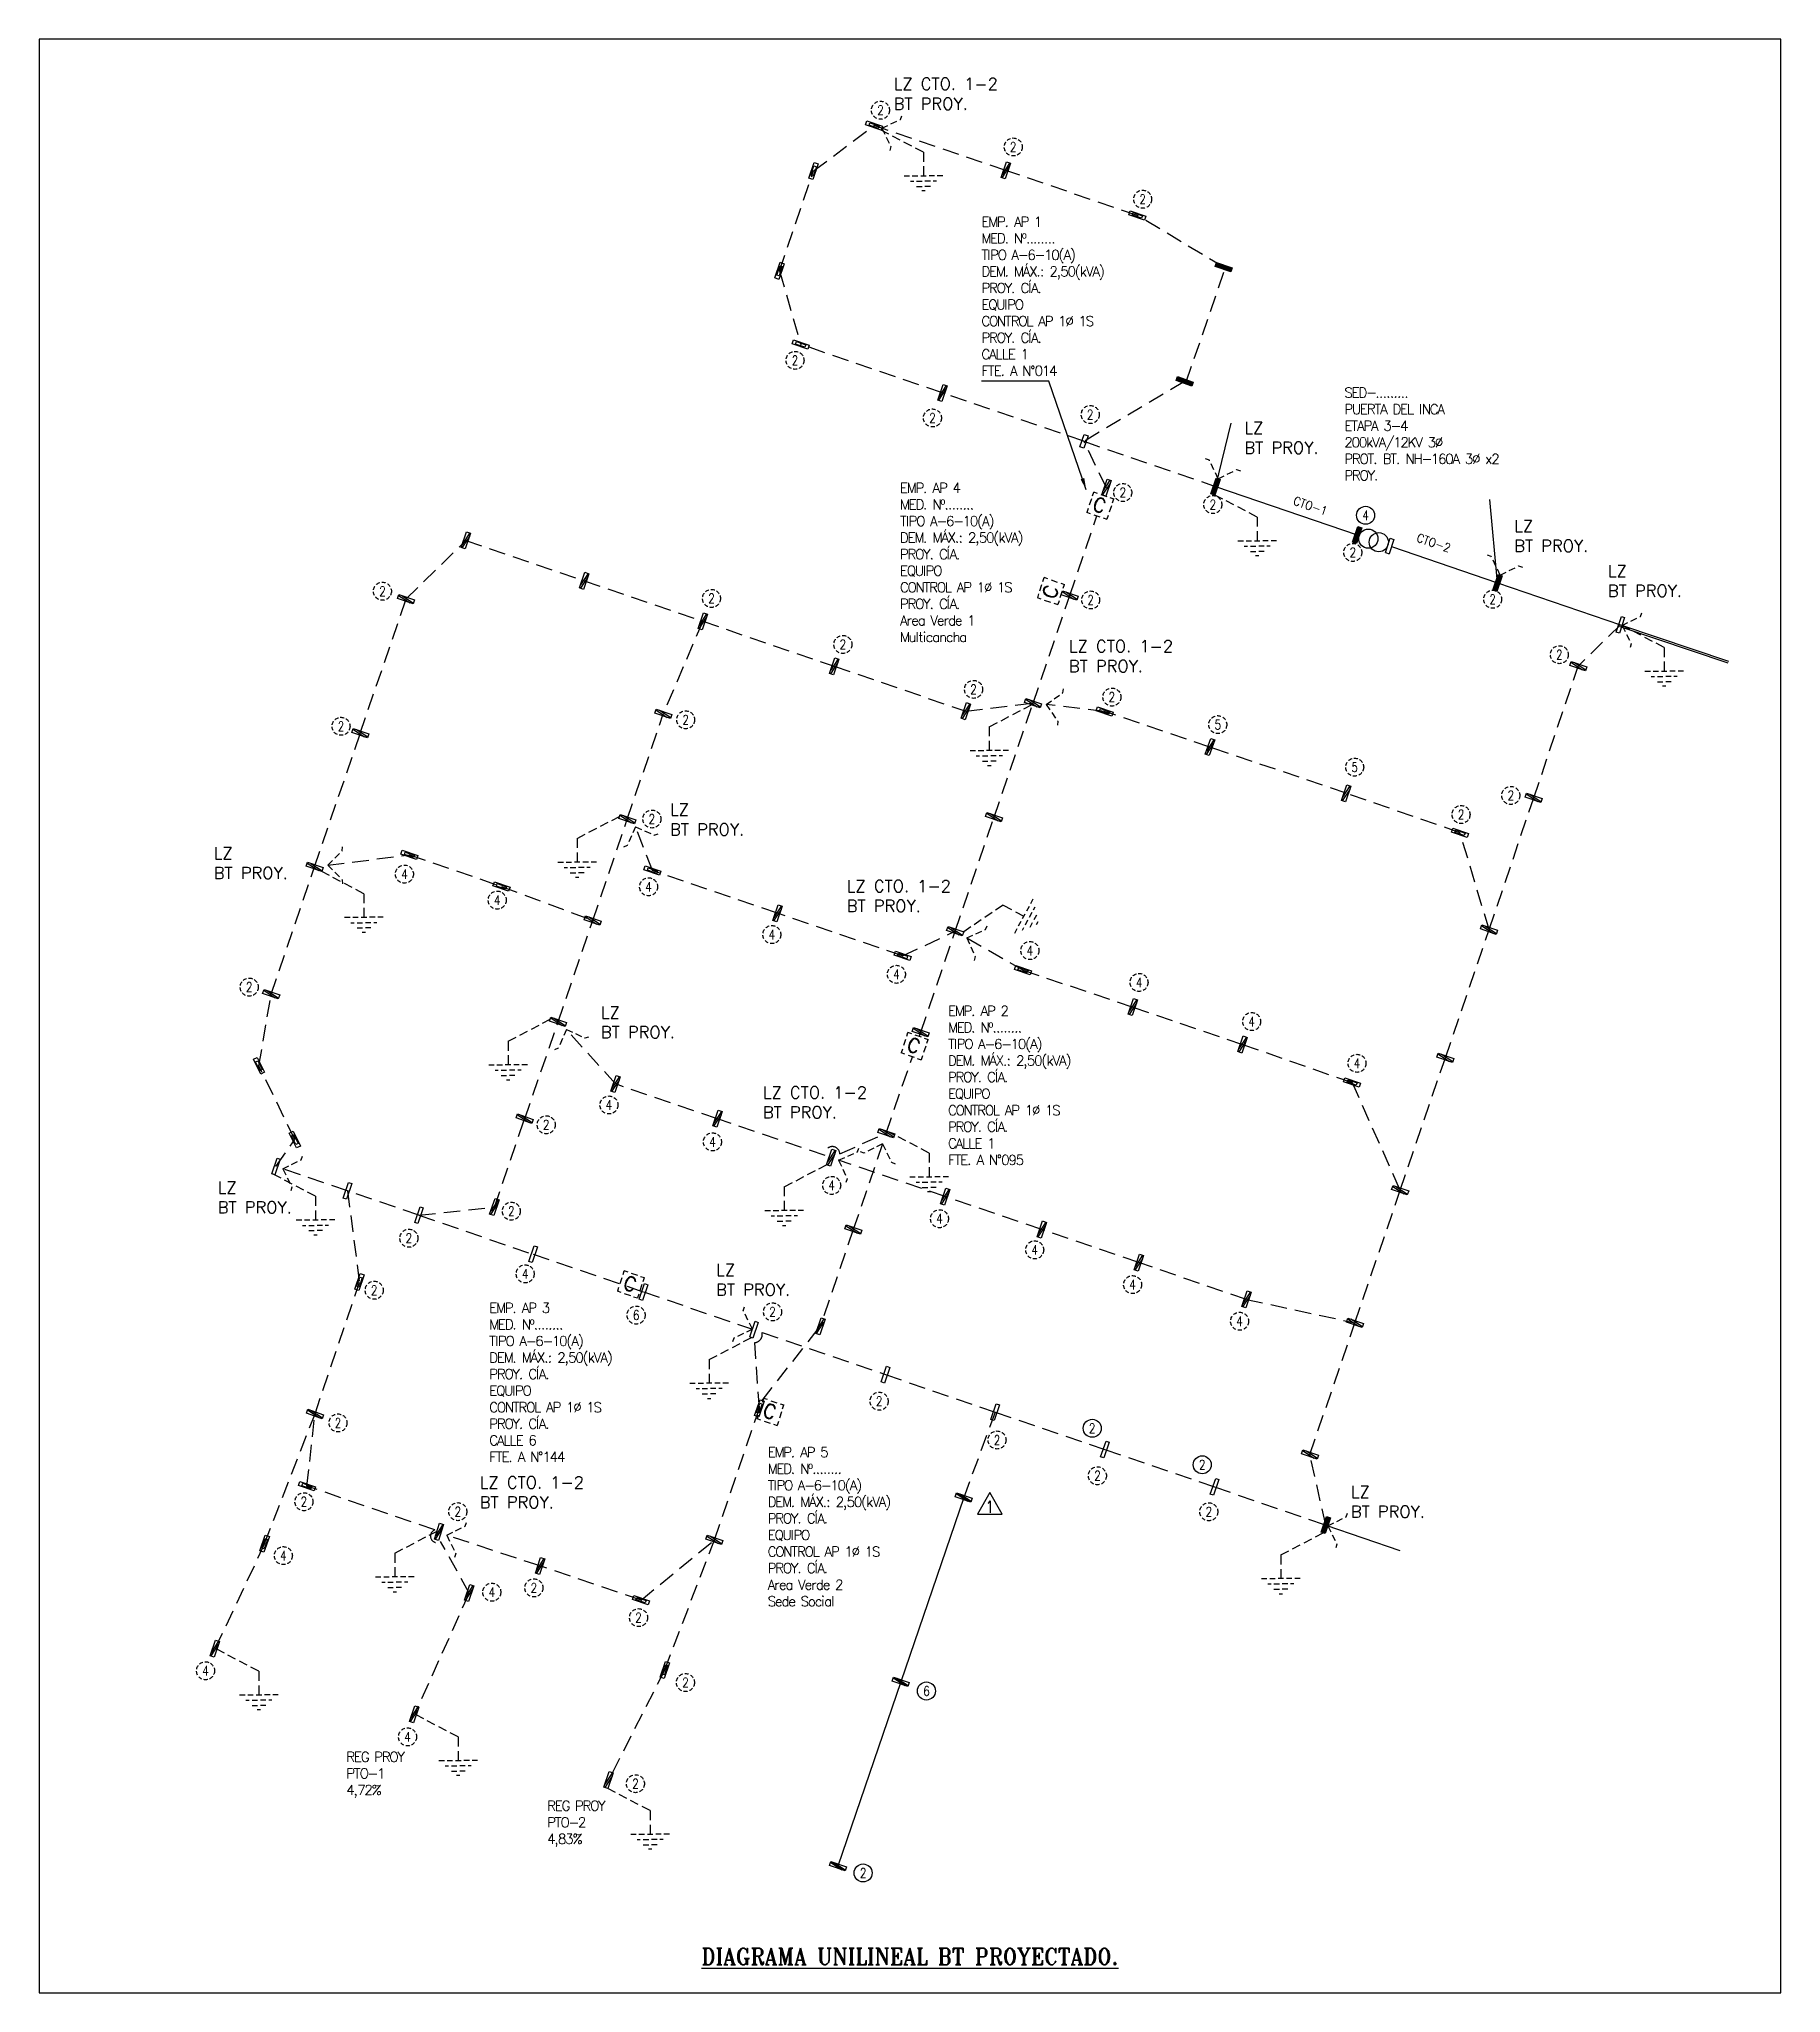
# Model space of a CAD drawing. Extents: x 0 to 336586, y 0 to 6284468.
# Drawn here: x 336034.9 to 336166.4, y 6277732 to 6277879.4 of the extents above; entities that cross this region are included whole.
import ezdxf
from ezdxf.enums import TextEntityAlignment as Align

# ---------------------------------------------------------------- set-up
doc = ezdxf.new("R2010")
doc.units = 0
doc.header["$LTSCALE"] = 5
doc.linetypes.add('DASHED', pattern=[0.75, 0.5, -0.25])
for name, color, linetype in [('COTAS', 11, 'Continuous'), ('EQUIPOS', 240, 'Continuous'), ('EQUIPOS_E', 240, 'Continuous'), ('EQUIPOS_P', 240, 'Continuous'), ('ESTRUCTURAS', 42, 'Continuous'), ('ESTRUCTURAS_E', 42, 'Continuous'), ('ESTRUCTURAS_P', 42, 'Continuous'), ('FORMATO', 20, 'Continuous'), ('LAP_A_E', 100, 'Continuous'), ('LBT_A_E', 100, 'Continuous'), ('LBT_A_P', 100, 'DASHED'), ('Numero', 42, 'Continuous'), ('POSTES_E', 41, 'Continuous'), ('POSTES_P', 41, 'Continuous'), ('TEXTO', 2, 'Continuous')]:
    doc.layers.add(name, color=color, linetype=linetype)
doc.styles.add('ROMAND', font='romand.shx', dxfattribs={"height": 2})
doc.styles.add('ROMANS', font='romans.shx', dxfattribs={"height": 1})
doc.styles.add('ROMANT', font='romant.shx', dxfattribs={"height": 2})
doc.dimstyles.new('COTA 500', dxfattribs={"dimtxt": 0.9, "dimasz": 0.9, "dimexe": 1.25, "dimexo": 1.25, "dimgap": 1.2, "dimtad": 0, "dimtih": 1, "dimtoh": 1, "dimdec": 0, "dimzin": 0, "dimdsep": 46, "dimtxsty": 'ROMANS', "dimcen": 0, "dimclrd": 11, "dimclre": 11, "dimclrt": 256, "dimadec": 0, "dimazin": 0, "dimtfac": 1, "dimtdec": 0, "dimtofl": 0, "dimtmove": 0, "dimatfit": 3, "dimfxl": 1.25, "dimfxlon": 1, "dimtfill": 1, "dimtolj": 1, "dimtzin": 0, "dimarcsym": 0})

msp = doc.modelspace()

# ---------------------------------------------------------------- texts
at = {"layer": 'LBT_A_P', "char_height": 0.9, "attachment_point": 7, "style": 'ROMANS'}
for s, insert in [('LZ CTO. 1-2\\PBT PROY.', (336099.434, 6277874.105)), ('LZ\\PBT PROY.', (336125.917, 6277848.141)), ('LZ\\PBT PROY.', (336146.286, 6277840.73)), ('LZ\\PBT PROY.', (336153.362, 6277837.334)), ('LZ CTO. 1-2\\PBT PROY.', (336112.665, 6277831.658)), ('LZ\\PBT PROY.', (336082.552, 6277819.326)), ('LZ\\PBT PROY.', (336048.098, 6277816.04)), ('LZ CTO. 1-2\\PBT PROY.', (336095.892, 6277813.555)), ('LZ\\PBT PROY.', (336077.329, 6277804.02)), ('LZ CTO. 1-2\\PBT PROY.', (336089.556, 6277797.976)), ('LZ\\PBT PROY.', (336048.395, 6277790.806)), ('LZ\\PBT PROY.', (336086.029, 6277784.591)), ('LZ CTO. 1-2\\PBT PROY.', (336068.182, 6277768.543)), ('LZ\\PBT PROY.', (336133.954, 6277767.838))]:
    msp.add_mtext(s, dxfattribs=dict(at, insert=insert))
at = {"layer": 'Numero', "style": 'ROMANS', "width": 0.9}
for s, p in [('CTO-1', (336130.732, 6277843.708)), ('CTO-2', (336140.045, 6277840.918))]:
    msp.add_text(s, height=0.65, rotation=341.12899, dxfattribs=at).set_placement(p, align=Align.BOTTOM_CENTER)
at = {"layer": 'TEXTO', "style": 'ROMANT', "width": 0.9}
msp.add_text('%%UDIAGRAMA UNILINEAL BT PROYECTADO.', height=1.25, dxfattribs=at).set_placement((336100.667, 6277734.085), align=Align.CENTER)

# ---------------------------------------------------------------- blocks, each defined once
blk = doc.blocks.new('PC-11-5_E')
at = {"layer": 'POSTES_E'}
blk.add_lwpolyline([(-1, 1.25), (1, 1.25), (1, -1.25), (-1, -1.25)], close=True, dxfattribs=at)
blk.add_solid([(-1, 1.25), (1, 1.25), (-1, -1.25), (1, -1.25)], dxfattribs=at)
blk = doc.blocks.new('PC-9_E')
at = {"layer": 'POSTES_E', "ltscale": 3}
blk.add_hatch(color=256, dxfattribs=at).paths.add_polyline_path([(-1, -0.76), (-1, -1.25), (-0.58, -1.25), (1, 0.73), (1, 1.25), (0.61, 1.25)])
at = {"layer": 'POSTES_E'}
for p, q in [((0.61, 1.25), (-1, -0.76)), ((1, 0.73), (-0.58, -1.25))]:
    blk.add_line(p, q, dxfattribs=at)
blk.add_lwpolyline([(-1, 1.25), (1, 1.25), (1, -1.25), (-1, -1.25)], close=True, dxfattribs=at)
blk = doc.blocks.new('PC-11-5-R_P')
at = {"layer": 'POSTES_P'}
for points in [[(-1, 1.25), (1, 1.25), (1, -1.25), (-1, -1.25)], [(-0.61, 0.74), (0.61, 0.74), (0.61, -0.74), (-0.61, -0.74)]]:
    blk.add_lwpolyline(points, close=True, dxfattribs=at)
blk = doc.blocks.new('PC-9_P')
at = {"layer": 'POSTES_E'}
for p, q in [((0.61, 1.25), (-1, -0.76)), ((1, 0.73), (-0.58, -1.25))]:
    blk.add_line(p, q, dxfattribs=at)
blk.add_lwpolyline([(-1, 1.25), (1, 1.25), (1, -1.25), (-1, -1.25)], close=True, dxfattribs=at)
blk = doc.blocks.new('*U222')
at = {"layer": 'POSTES_E'}
blk.add_lwpolyline([(1.25, 1), (1.25, -1), (-1.25, -1), (-1.25, 1)], close=True, dxfattribs=at)
blk = doc.blocks.new('PC-11-5_P')
at = {"layer": 'POSTES_E'}
blk.add_lwpolyline([(-1, 1.25), (1, 1.25), (1, -1.25), (-1, -1.25)], close=True, dxfattribs=at)
blk = doc.blocks.new('n-emp-1_P')
at = {"linetype": 'DASHED', "ltscale": 0.3}
blk.add_circle((0, 0), 1.7, dxfattribs=at)
at = {"style": 'ROMANS', "width": 0.8}
blk.add_attdef('N', text='', height=1.8, dxfattribs=at).set_placement((0, 0), align=Align.MIDDLE)
blk = doc.blocks.new('n-emp-3')
at = {"layer": 'ESTRUCTURAS', "ltscale": 0.5}
blk.add_lwpolyline([(0, 2.16), (-1.87, -1.08), (1.87, -1.08)], close=True, dxfattribs=at)
at = {"color": 0, "style": 'ROMANS', "width": 0.8}
blk.add_attdef('N', text='', height=1.8, dxfattribs=at).set_placement((0, 0), align=Align.MIDDLE)
blk = doc.blocks.new('n-emp-1')
blk.add_circle((0, 0), 1.7)
at = {"style": 'ROMANS', "width": 0.8}
blk.add_attdef('N', text='', height=1.8, dxfattribs=at).set_placement((0, 0), align=Align.MIDDLE)
blk = doc.blocks.new('LZ-PD')
at = {"layer": 'ESTRUCTURAS', "linetype": 'DASHED', "ltscale": 0.4}
for points in [[(0, 0), (-2.18, 2.19), (-2.78, 2.22)], [(0, 0), (2.18, 2.19), (2.78, 2.22)]]:
    blk.add_lwpolyline(points, dxfattribs=at)
blk = doc.blocks.new('*U410')
at = {"layer": 'ESTRUCTURAS', "linetype": 'DASHED', "ltscale": 0.4}
for points in [[(0, 0), (-2.18, 2.19), (-2.78, 2.22)], [(0, 0), (2.18, 2.19), (2.78, 2.22)]]:
    blk.add_lwpolyline(points, dxfattribs=at)
blk = doc.blocks.new('*U411')
at = {"layer": 'ESTRUCTURAS', "linetype": 'DASHED', "ltscale": 0.4}
for points in [[(0, 0), (-2.36, -1.99), (-2.97, -1.96)], [(0, 0), (1.97, -2.38), (2.57, -2.46)]]:
    blk.add_lwpolyline(points, dxfattribs=at)
blk = doc.blocks.new('TT-S_P')
at = {"layer": 'ESTRUCTURAS_E', "ltscale": 3}
for p, q in [((1.66, -0.86), (0, 0)), ((4.07, -2.12), (2.41, -1.26)), ((6.57, -3.43), (4.91, -2.56)), ((9.11, -4.75), (7.37, -3.84)), ((9.11, -4.75), (9.11, -6.8)), ((9.11, -7.79), (9.11, -9.84)), ((4.94, -9.84), (6.12, -9.84)), ((6.29, -11.01), (7, -11.01)), ((6.71, -9.84), (7.89, -9.84)), ((7.63, -11.01), (8.81, -11.01)), ((7.63, -12.15), (8.81, -12.15)), ((8.52, -9.84), (9.7, -9.84)), ((10.61, -11.01), (9.43, -11.01)), ((10.61, -12.15), (9.43, -12.15)), ((11.5, -9.84), (10.32, -9.84)), ((11.92, -11.01), (11.21, -11.01)), ((13.27, -9.84), (12.1, -9.84)), ((9.47, -13.1), (8.74, -13.1))]:
    blk.add_line(p, q, dxfattribs=at)
blk = doc.blocks.new('*U96')
at = {"layer": 'ESTRUCTURAS_E', "ltscale": 3}
for p, q in [((-1.66, -0.86), (0, 0)), ((-9.11, -4.75), (-7.37, -3.84)), ((-6.57, -3.43), (-4.91, -2.56)), ((-4.07, -2.12), (-2.41, -1.26)), ((-9.11, -4.75), (-9.11, -6.8)), ((-9.11, -7.79), (-9.11, -9.84)), ((-13.27, -9.84), (-12.1, -9.84)), ((-11.92, -11.01), (-11.21, -11.01)), ((-11.5, -9.84), (-10.32, -9.84)), ((-10.61, -11.01), (-9.43, -11.01)), ((-10.61, -12.15), (-9.43, -12.15)), ((-8.52, -9.84), (-9.7, -9.84)), ((-7.63, -11.01), (-8.81, -11.01)), ((-7.63, -12.15), (-8.81, -12.15)), ((-6.71, -9.84), (-7.89, -9.84)), ((-6.29, -11.01), (-7, -11.01)), ((-4.94, -9.84), (-6.12, -9.84)), ((-9.47, -13.1), (-8.74, -13.1))]:
    blk.add_line(p, q, dxfattribs=at)
blk = doc.blocks.new('TRAF-A_P')
at = {"layer": 'EQUIPOS_E'}
for centre in [(-0.83, 0), (0.83, 0)]:
    blk.add_circle(centre, 1.45, dxfattribs=at)
blk = doc.blocks.new('POSTE DIAGRAMA_P')
at = {"layer": 'ESTRUCTURAS_E'}
for p, q in [((-0.29, -1.15), (-0.29, 1.15)), ((-0.29, 1.15), (0.29, 1.15)), ((0.29, 1.15), (0.29, -1.15)), ((-0.29, -1.15), (0.29, -1.15))]:
    blk.add_line(p, q, dxfattribs=at)
blk = doc.blocks.new('ECAP_P')
at = {"layer": 'EQUIPOS'}
for p, q in [((-1.6, 1.02), (-1.6, 1.62)), ((-0.99, 1.62), (-1.6, 1.62)), ((-1.6, 0.52), (-1.6, -0.47)), ((-0.49, 1.62), (0.49, 1.62)), ((0.99, 1.62), (1.6, 1.62)), ((1.6, 1.02), (1.6, 1.62)), ((1.6, 0.52), (1.6, -0.47)), ((-1.6, -1.02), (-1.6, -1.62)), ((-0.99, -1.62), (-1.6, -1.62)), ((-0.49, -1.62), (0.49, -1.62)), ((0.99, -1.62), (1.6, -1.62)), ((1.6, -1.02), (1.6, -1.62))]:
    blk.add_line(p, q, dxfattribs=at)
at = {"layer": 'EQUIPOS', "style": 'ROMAND'}
blk.add_text('C', height=2.2, dxfattribs=at).set_placement((-1.14, -1.05))
blk = doc.blocks.new('*U444')
at = {"layer": 'ESTRUCTURAS', "linetype": 'DASHED', "ltscale": 0.4}
for points in [[(0, 0), (2.12, 2.25), (2.12, 2.86)], [(0, 0), (2.27, -2.1), (2.31, -2.71)]]:
    blk.add_lwpolyline(points, dxfattribs=at)
blk = doc.blocks.new('*U95')
at = {"layer": 'ESTRUCTURAS_E', "ltscale": 3}
for p, q in [((1.66, -0.86), (0, 0)), ((4.07, -2.12), (2.41, -1.26)), ((6.57, -3.43), (4.91, -2.56)), ((9.11, -4.75), (7.37, -3.84)), ((9.11, -4.75), (9.11, -6.8)), ((9.11, -7.79), (9.11, -9.84)), ((4.94, -9.84), (6.12, -9.84)), ((6.29, -11.01), (7, -11.01)), ((6.71, -9.84), (7.89, -9.84)), ((7.63, -11.01), (8.81, -11.01)), ((7.63, -12.15), (8.81, -12.15)), ((8.52, -9.84), (9.7, -9.84)), ((10.61, -11.01), (9.43, -11.01)), ((10.61, -12.15), (9.43, -12.15)), ((11.5, -9.84), (10.32, -9.84)), ((11.92, -11.01), (11.21, -11.01)), ((13.27, -9.84), (12.1, -9.84)), ((9.47, -13.1), (8.74, -13.1))]:
    blk.add_line(p, q, dxfattribs=at)

# ---------------------------------------------------------------- linework, layer by layer
at = {"layer": 'FORMATO', "ltscale": 0.5}
msp.add_lwpolyline([(336166.425, 6277879.435), (336034.91, 6277879.435), (336034.91, 6277731.961), (336166.425, 6277731.961)], close=True, dxfattribs=at)
at = {"layer": 'LAP_A_E', "ltscale": 0.5}
msp.add_lwpolyline([(336154.263, 6277835.093), (336162.419, 6277832.352)], dxfattribs=at)
at = {"layer": 'LBT_A_E', "ltscale": 0.5}
for points in [[(336123.756, 6277845.697), (336124.928, 6277850.455)], [(336123.744, 6277845.661), (336134.434, 6277842.012)], [(336145.032, 6277838.39), (336144.447, 6277844.689)], [(336137.018, 6277841.129), (336145.032, 6277838.39)], [(336145.032, 6277838.39), (336154.304, 6277835.217)], [(336154.304, 6277835.217), (336162.462, 6277832.476)], [(336104.721, 6277769.359), (336095.223, 6277741.536)], [(336132.057, 6277767.271), (336137.657, 6277765.349)]]:
    msp.add_lwpolyline(points, dxfattribs=at)
at = {"layer": 'LBT_A_P', "ltscale": 0.5}
for points in [[(336093.386, 6277869.478), (336097.955, 6277872.91)], [(336107.892, 6277869.518), (336097.955, 6277872.91)], [(336090.813, 6277861.942), (336093.386, 6277869.478)], [(336117.829, 6277866.126), (336107.892, 6277869.518)], [(336124.36, 6277862.208), (336117.829, 6277866.126)], [(336090.813, 6277861.942), (336092.416, 6277856.389)], [(336121.525, 6277853.559), (336124.484, 6277862.165)], [(336113.803, 6277849.075), (336103.11, 6277852.732), (336092.416, 6277856.389)], [(336121.4, 6277853.602), (336113.803, 6277849.075)], [(336113.803, 6277849.075), (336123.593, 6277845.713)], [(336115.499, 6277845.57), (336113.803, 6277849.075)], [(336109.959, 6277829.32), (336112.729, 6277837.445), (336114.779, 6277843.449)], [(336062.611, 6277837.152), (336067.13, 6277841.596)], [(336067.13, 6277841.596), (336076.073, 6277838.543), (336085.016, 6277835.49), (336094.953, 6277832.098), (336104.89, 6277828.706)], [(336052.434, 6277807.342), (336055.713, 6277816.947), (336059.162, 6277827.05), (336062.611, 6277837.152)], [(336085.016, 6277835.49), (336082.036, 6277828.51)], [(336154.304, 6277835.217), (336151.126, 6277832.107)], [(336144.394, 6277812.215), (336147.76, 6277822.161), (336151.126, 6277832.107)], [(336104.077, 6277812.096), (336107.018, 6277820.708), (336109.959, 6277829.32)], [(336104.89, 6277828.706), (336109.959, 6277829.32)], [(336079.322, 6277820.561), (336082.036, 6277828.51)], [(336115.362, 6277828.691), (336110.939, 6277829.206)], [(336142.192, 6277819.532), (336133.594, 6277822.512), (336123.318, 6277825.994), (336115.362, 6277828.691)], [(336074.099, 6277805.254), (336076.71, 6277812.907), (336079.322, 6277820.561)], [(336081.223, 6277816.676), (336079.949, 6277819.98)], [(336144.394, 6277812.215), (336142.192, 6277819.532)], [(336056.702, 6277817.074), (336062.871, 6277817.864)], [(336062.871, 6277817.864), (336069.824, 6277815.482), (336076.71, 6277812.907)], [(336100.103, 6277810.23), (336090.663, 6277813.453), (336081.223, 6277816.676)], [(336100.103, 6277810.23), (336104.077, 6277812.096)], [(336101.368, 6277804.161), (336101.477, 6277804.478), (336104.077, 6277812.096)], [(336130.863, 6277772.603), (336134.261, 6277782.537), (336137.676, 6277792.541), (336141.091, 6277802.544), (336144.394, 6277812.215)], [(336104.956, 6277811.592), (336109.203, 6277809.158)], [(336109.203, 6277809.158), (336117.498, 6277806.372), (336125.779, 6277803.546), (336134.046, 6277800.677)], [(336051.514, 6277801.939), (336052.434, 6277807.342)], [(336069.284, 6277791.274), (336071.582, 6277797.948), (336074.099, 6277805.254)], [(336078.429, 6277800.569), (336074.726, 6277804.673)], [(336054.221, 6277796.375), (336051.514, 6277801.939)], [(336098.876, 6277796.86), (336100.845, 6277802.628)], [(336094.257, 6277795.167), (336086.129, 6277797.941), (336078.429, 6277800.569)], [(336134.046, 6277800.677), (336137.676, 6277792.541)], [(336052.798, 6277794.342), (336054.221, 6277796.375)], [(336098.598, 6277796.045), (336096.388, 6277789.572), (336093.901, 6277782.284)], [(336095.374, 6277795.301), (336098.876, 6277796.86)], [(336063.595, 6277790.659), (336058.197, 6277792.501), (336053.308, 6277794.168)], [(336126.07, 6277784.307), (336117.94, 6277787.083), (336110.617, 6277789.582), (336103.33, 6277792.07), (336095.281, 6277794.817)], [(336058.197, 6277792.501), (336059.1, 6277785.613)], [(336063.595, 6277790.659), (336069.284, 6277791.274)], [(336063.595, 6277790.659), (336072.207, 6277787.718), (336080.547, 6277784.87), (336088.764, 6277782.064)], [(336055.745, 6277775.662), (336059.1, 6277785.613)], [(336126.07, 6277784.307), (336134.261, 6277782.537)], [(336089.494, 6277776.683), (336093.901, 6277782.284)], [(336089.292, 6277776.092), (336088.954, 6277781.043)], [(336089.506, 6277781.81), (336098.824, 6277778.628)], [(336098.824, 6277778.628), (336107.105, 6277775.803)], [(336051.943, 6277765.871), (336055.745, 6277775.662)], [(336055.133, 6277770.218), (336055.745, 6277775.662)], [(336082.148, 6277756.344), (336085.9, 6277766.156), (336089.292, 6277776.092)], [(336107.105, 6277775.803), (336104.721, 6277769.359)], [(336107.105, 6277775.803), (336115.387, 6277772.978)], [(336115.387, 6277772.978), (336123.668, 6277770.153)], [(336132.057, 6277767.271), (336130.863, 6277772.603)], [(336064.783, 6277766.904), (336055.133, 6277770.218)], [(336123.668, 6277770.153), (336132.057, 6277767.271)], [(336067.378, 6277762.145), (336065.222, 6277766.034)], [(336080.359, 6277761.607), (336072.733, 6277764.186), (336065.688, 6277766.51)], [(336080.359, 6277761.607), (336085.9, 6277766.156)], [(336051.943, 6277765.871), (336048.465, 6277758.515)], [(336067.378, 6277762.145), (336063.516, 6277753.558)], [(336082.148, 6277756.344), (336078.198, 6277748.59)]]:
    msp.add_lwpolyline(points, dxfattribs=at)
for centre, radius, start, end in [((336094.81, 6277795.277), 0.564, 2.49864, 191.25031), ((336088.873, 6277781.683), 0.645, 277.16433, 11.37372), ((336064.953, 6277766.444), 0.49, 110.31534, 303.23847)]:
    msp.add_arc(centre, radius, start, end, dxfattribs=at)

# ---------------------------------------------------------------- block references
at = {"layer": 'EQUIPOS_P', "ltscale": 5, "xscale": 0.5, "yscale": 0.5}
for name, p, zscale, rotation in [('ECAP_P', (336115.034, 6277844.218), 0.5, 341.1514259411396), ('TRAF-A_P', (336135.667, 6277841.591), 0.5, 341.128992588141), ('ECAP_P', (336111.307, 6277837.77), 5.5, 71.56014303659204), ('ECAP_P', (336101.011, 6277803.427), 0.5, 341.1514259411396), ('ECAP_P', (336090.133, 6277775.817), 0.5, 342.0481159907782)]:
    msp.add_blockref(name, p, dxfattribs=dict(at, zscale=zscale, rotation=rotation))
at = {"layer": 'ESTRUCTURAS'}
for name, p, xscale, yscale, zscale, values in [('n-emp-1_P', (336098.434, 6277874.067), 0.4000000000014552, 0.4000000000014552, 0.4000000000014552, {'N': '2'}), ('n-emp-1_P', (336108.465, 6277871.291), 0.4000000000014552, 0.4000000000014552, 0.4000000000014552, {'N': '2'}), ('n-emp-1_P', (336118.232, 6277867.349), 0.4000000000014552, 0.4000000000014552, 0.4000000000014552, {'N': '2'}), ('n-emp-1_P', (336091.985, 6277855.185), 0.4000000000014552, 0.4000000000014552, 0.4000000000014552, {'N': '2'}), ('n-emp-1_P', (336102.364, 6277850.837), 0.4000000000014552, 0.4000000000014552, 0.4000000000014552, {'N': '2'}), ('n-emp-1_P', (336114.279, 6277851.092), 0.4000000000014552, 0.4000000000014552, 0.4000000000014552, {'N': '2'}), ('n-emp-1_P', (336116.729, 6277845.21), 0.4000000000014552, 0.4000000000014552, 0.4000000000014552, {'N': '2'}), ('n-emp-1_P', (336123.528, 6277844.298), 0.4000000000014552, 0.4000000000014552, 0.4000000000014552, {'N': '2'}), ('n-emp-1', (336135.068, 6277843.489), 0.4000000000014552, 0.4000000000014552, 0.4000000000014552, {'N': '4'}), ('n-emp-1_P', (336134.097, 6277840.686), 0.4000000000014552, 0.4000000000014552, 0.4000000000014552, {'N': '2'}), ('n-emp-1_P', (336060.831, 6277837.759), 0.4000000000014552, 0.4000000000014552, 0.4000000000014552, {'N': '2'}), ('n-emp-1_P', (336085.681, 6277837.217), 0.4000000000014552, 0.4000000000014552, 0.4000000000014552, {'N': '2'}), ('n-emp-1_P', (336114.306, 6277837.099), 0.4000000000014552, 0.4000000000014552, 0.4000000000014552, {'N': '2'}), ('n-emp-1_P', (336144.658, 6277837.151), 0.4000000000014552, 0.4000000000014552, 0.4000000000014552, {'N': '2'}), ('n-emp-1_P', (336095.599, 6277833.74), 0.4000000000014552, 0.4000000000014552, 0.4000000000014552, {'N': '2'}), ('n-emp-1_P', (336149.692, 6277832.969), 0.4000000000014552, 0.4000000000014552, 0.4000000000014552, {'N': '2'}), ('n-emp-1_P', (336105.468, 6277830.352), 0.4000000000014552, 0.4000000000014552, 0.4000000000014552, {'N': '2'}), ('n-emp-1_P', (336115.909, 6277829.773), 0.4000000000014552, 0.4000000000014552, 0.4000000000014552, {'N': '2'}), ('n-emp-1_P', (336057.707, 6277827.564), 0.4000000000014552, 0.4000000000014552, 0.4000000000014552, {'N': '2'}), ('n-emp-1_P', (336083.729, 6277828.053), 0.4000000000014552, 0.4000000000014552, 0.4000000000014552, {'N': '2'}), ('n-emp-1_P', (336123.901, 6277827.69), 0.4000000000014552, 0.4000000000014552, 0.4000000000014552, {'N': '5'}), ('n-emp-1_P', (336134.242, 6277824.48), 0.4000000000014552, 0.4000000000014552, 0.4000000000014552, {'N': '5'}), ('n-emp-1_P', (336146.026, 6277822.344), 0.4000000000014552, 0.4000000000014552, 0.4000000000014552, {'N': '2'}), ('n-emp-1_P', (336081.181, 6277820.565), 0.4000000000014552, 0.4000000000014552, 0.4000000000014552, {'N': '2'}), ('n-emp-1_P', (336142.272, 6277820.906), 0.4000000000014552, 0.4000000000014552, 0.4000000000014552, {'N': '2'}), ('n-emp-1_P', (336062.493, 6277816.408), 0.4000000000014552, 0.4000000000014552, 0.4000000000014552, {'N': '4'}), ('n-emp-1_P', (336080.932, 6277815.449), 0.4000000000014552, 0.4000000000014552, 0.4000000000014552, {'N': '4'}), ('n-emp-1_P', (336069.5, 6277814.444), 0.4000000000014552, 0.4000000000014552, 0.4000000000014552, {'N': '4'}), ('n-emp-1_P', (336090.235, 6277811.842), 0.4000000000014552, 0.4000000000014552, 0.4000000000014552, {'N': '4'}), ('n-emp-1_P', (336109.719, 6277810.637), 0.4000000000014552, 0.4000000000014552, 0.4000000000014552, {'N': '4'}), ('n-emp-1_P', (336099.639, 6277808.843), 0.4000000000014552, 0.4000000000014552, 0.4000000000014552, {'N': '4'}), ('n-emp-1_P', (336117.96, 6277808.228), 0.4000000000014552, 0.4000000000014552, 0.4000000000014552, {'N': '4'}), ('n-emp-1_P', (336050.778, 6277807.88), 0.4000000000014552, 0.4000000000014552, 0.4000000000014552, {'N': '2'}), ('n-emp-1_P', (336126.462, 6277805.277), 0.4000000000014552, 0.4000000000014552, 0.4000000000014552, {'N': '4'}), ('n-emp-1_P', (336134.416, 6277802.126), 0.4000000000014552, 0.4000000000014552, 0.4000000000014552, {'N': '4'}), ('n-emp-1_P', (336077.937, 6277798.982), 0.4000000000014552, 0.4000000000014552, 0.4000000000014552, {'N': '4'}), ('n-emp-1_P', (336073.201, 6277797.485), 0.4000000000014552, 0.4000000000014552, 0.4000000000014552, {'N': '2'}), ('n-emp-1_P', (336085.755, 6277796.194), 0.4000000000014552, 0.4000000000014552, 0.4000000000014552, {'N': '4'}), ('n-emp-1_P', (336094.753, 6277792.912), 0.4000000000014552, 0.4000000000014552, 0.4000000000014552, {'N': '4'}), ('n-emp-1_P', (336070.566, 6277790.967), 0.4000000000014552, 0.4000000000014552, 0.4000000000014552, {'N': '2'}), ('n-emp-1_P', (336102.895, 6277790.397), 0.4000000000014552, 0.4000000000014552, 0.4000000000014552, {'N': '4'}), ('n-emp-1_P', (336062.835, 6277788.928), 0.4000000000014552, 0.4000000000014552, 0.4000000000014552, {'N': '2'}), ('n-emp-1_P', (336110.08, 6277788.046), 0.4000000000014552, 0.4000000000014552, 0.4000000000014552, {'N': '4'}), ('n-emp-1_P', (336071.611, 6277786.236), 0.4000000000014552, 0.4000000000014552, 0.4000000000014552, {'N': '4'}), ('n-emp-1_P', (336060.213, 6277784.999), 0.4000000000014552, 0.4000000000014552, 0.4000000000014552, {'N': '2'}), ('n-emp-1_P', (336117.475, 6277785.422), 0.4000000000014552, 0.4000000000014552, 0.4000000000014552, {'N': '4'}), ('n-emp-1_P', (336079.988, 6277783.123), 0.4000000000014552, 0.4000000000014552, 0.4000000000014552, {'N': '6'}), ('n-emp-1_P', (336090.287, 6277783.365), 0.4000000000014552, 0.4000000000014552, 0.4000000000014552, {'N': '2'}), ('n-emp-1_P', (336125.554, 6277782.656), 0.4000000000014552, 0.4000000000014552, 0.4000000000014552, {'N': '4'}), ('n-emp-1_P', (336098.333, 6277776.624), 0.4000000000014552, 0.4000000000014552, 0.4000000000014552, {'N': '2'}), ('n-emp-1_P', (336057.478, 6277774.982), 0.4000000000014552, 0.4000000000014552, 0.4000000000014552, {'N': '2'}), ('n-emp-1', (336114.424, 6277774.578), 0.4000000000014552, 0.4000000000014552, 0.4000000000014552, {'N': '2'}), ('n-emp-1_P', (336107.238, 6277773.695), 0.4000000000014552, 0.4000000000014552, 0.4000000000014552, {'N': '2'}), ('n-emp-1', (336122.736, 6277771.823), 0.4000000000014552, 0.4000000000014552, 0.4000000000014552, {'N': '2'}), ('n-emp-1_P', (336114.815, 6277770.996), 0.4000000000014552, 0.4000000000014552, 0.4000000000014552, {'N': '2'}), ('n-emp-1_P', (336054.91, 6277769.036), 0.4000000000014552, 0.4000000000014552, 0.4000000000014552, {'N': '2'}), ('n-emp-1_P', (336066.523, 6277768.286), 0.4000000000014552, 0.4000000000014552, 0.4000000000014552, {'N': '2'}), ('n-emp-3', (336106.687, 6277768.642), 0.5, 0.5, 0.5, {'N': '1'}), ('n-emp-1_P', (336123.229, 6277768.275), 0.4000000000014552, 0.4000000000014552, 0.4000000000014552, {'N': '2'}), ('n-emp-1_P', (336053.353, 6277764.967), 0.4000000000014552, 0.4000000000014552, 0.4000000000014552, {'N': '4'}), ('n-emp-1_P', (336072.269, 6277762.534), 0.4000000000014552, 0.4000000000014552, 0.4000000000014552, {'N': '2'}), ('n-emp-1_P', (336069.093, 6277762.209), 0.4000000000014552, 0.4000000000014552, 0.4000000000014552, {'N': '4'}), ('n-emp-1_P', (336080.174, 6277760.287), 0.4000000000014552, 0.4000000000014552, 0.4000000000014552, {'N': '2'}), ('n-emp-1_P', (336047.478, 6277756.277), 0.4000000000014552, 0.4000000000014552, 0.4000000000014552, {'N': '4'}), ('n-emp-1_P', (336083.71, 6277755.388), 0.4000000000014552, 0.4000000000014552, 0.4000000000014552, {'N': '2'}), ('n-emp-1', (336101.908, 6277754.75), 0.4000000000014552, 0.4000000000014552, 0.4000000000014552, {'N': '6'}), ('n-emp-1_P', (336062.729, 6277751.287), 0.4000000000014552, 0.4000000000014552, 0.4000000000014552, {'N': '4'}), ('n-emp-1_P', (336079.934, 6277747.754), 0.4000000000014552, 0.4000000000014552, 0.4000000000014552, {'N': '2'}), ('n-emp-1', (336097.13, 6277741.014), 0.4000000000014552, 0.4000000000014552, 0.4000000000014552, {'N': '2'})]:
    msp.add_blockref(name, p, dxfattribs=dict(at, xscale=xscale, yscale=yscale, zscale=zscale)).add_auto_attribs(values)
at = {"layer": 'ESTRUCTURAS_P'}
for name, p, xscale, yscale, zscale, rotation in [('LZ-PD', (336098.547, 6277872.709), 0.5, 0.5, 0.5, 250.6671239219281), ('LZ-PD', (336123.946, 6277846.253), 0.5, 0.5, 0.5, 341.1514257836451), ('LZ-PD', (336145.234, 6277838.981), 0.4999999999999999, 0.4999999999999999, 0.4999999999999999, 341.1514258105813), ('LZ-PD', (336154.428, 6277835.176), 0.5, 0.5, 0.5, 251.4247482115442), ('LZ-PD', (336110.939, 6277829.206), 0.4999999999999999, 0.4999999999999999, 0.4999999999999999, 260.3485488351106), ('LZ-PD', (336079.949, 6277819.98), 0.5, 0.5, 0.5, 200.9135557139817), ('LZ-PD', (336056.702, 6277817.074), 0.5, 0.5, 0.5, 270), ('LZ-PD', (336104.956, 6277811.592), 0.5, 0.5, 0.5, 249.2366774010176), ('LZ-PD', (336074.726, 6277804.673), 0.5, 0.5, 0.5, 200.9135557139816), ('LZ-PD', (336053.308, 6277794.168), 0.5, 0.5, 0.5, 251.1621790225456), ('LZ-PD', (336095.281, 6277794.817), 0.5, 0.5, 0.5, 249.170879941333), ('*U444', (336098.598, 6277796.045), 0.5, 0.5, 0.5, 249.170879941333), ('*U410', (336088.764, 6277782.064), 0.5, 0.5, 0.5, 71.15142580787361), ('*U411', (336065.688, 6277766.51), 0.5, 0.5, 0.5, 76.20415885064962), ('LZ-PD', (336132.209, 6277767.219), 0.5, 0.5, 0.5, 251.1514258198455)]:
    msp.add_blockref(name, p, dxfattribs=dict(at, xscale=xscale, yscale=yscale, zscale=zscale, rotation=rotation))
at = {"layer": 'ESTRUCTURAS_P', "ltscale": 5, "xscale": 0.35, "yscale": 0.35, "zscale": 0.35}
for name, p in [('TT-S_P', (336098.495, 6277872.557)), ('TT-S_P', (336123.694, 6277845.018)), ('TT-S_P', (336154.425, 6277835.174)), ('*U96', (336109.844, 6277829.19)), ('*U96', (336078.73, 6277820.763)), ('TT-S_P', (336056.252, 6277816.594)), ('*U96', (336073.507, 6277805.456)), ('*U96', (336094.364, 6277794.469)), ('TT-S_P', (336052.596, 6277793.751)), ('*U96', (336088.688, 6277781.425)), ('*U96', (336064.956, 6277766.816)), ('*U96', (336131.855, 6277766.68)), ('TT-S_P', (336048.323, 6277757.903)), ('TT-S_P', (336063.373, 6277752.946)), ('TT-S_P', (336077.854, 6277747.387))]:
    msp.add_blockref(name, p, dxfattribs=at)
at = {"layer": 'ESTRUCTURAS_P', "ltscale": 5, "xscale": 0.35, "yscale": 0.35, "zscale": 0.35, "rotation": 61.86719995677552}
msp.add_blockref('TT-S_P', (336104.72, 6277812.046), dxfattribs=at)
at = {"layer": 'POSTES_E', "ltscale": 5, "xscale": 0.16, "yscale": 0.5, "zscale": 0.5}
for name, p, rotation in [('PC-11-5_E', (336124.36, 6277862.208), 71.15142590787066), ('PC-11-5_E', (336121.4, 6277853.602), 71.02155529840714), ('PC-11-5_E', (336123.744, 6277845.661), 341.1514259053098), ('PC-11-5_E', (336134.434, 6277842.012), 341.1514259053098), ('PC-11-5_E', (336145.032, 6277838.39), 341.1514259053098), ('PC-9_E', (336104.721, 6277769.359), 71.15142591038655), ('PC-11-5_E', (336132.057, 6277767.271), 341.1514259076076), ('PC-9_E', (336099.972, 6277755.447), 71.15142591038655), ('PC-9_E', (336095.223, 6277741.536), 71.15142591038655)]:
    msp.add_blockref(name, p, dxfattribs=dict(at, rotation=rotation))
at = {"layer": 'POSTES_P', "ltscale": 5, "yscale": 0.5, "zscale": 0.5}
for name, p, xscale, rotation in [('PC-11-5-R_P', (336097.955, 6277872.91), 0.16, 71.15142593449647), ('PC-11-5-R_P', (336093.386, 6277869.478), 0.16, 341.1514259260553), ('PC-9_P', (336107.892, 6277869.518), 0.16, 341.1498577975368), ('PC-11-5-R_P', (336117.829, 6277866.126), 0.16, 71.15142590585671), ('PC-11-5-R_P', (336090.813, 6277861.942), 0.16, 341.1514259329119), ('PC-11-5-R_P', (336092.416, 6277856.389), 0.16, 71.15142593449647), ('PC-9_P', (336103.11, 6277852.732), 0.16, 341.1498577975368), ('*U222', (336113.803, 6277849.075), 0.13, 340.7239534317416), ('PC-9_P', (336115.499, 6277845.57), 0.16, 161.1514259156565), ('PC-9_P', (336067.13, 6277841.596), 0.16, 341.1510075390987), ('PC-9_P', (336076.073, 6277838.543), 0.16, 341.1514027791935), ('PC-9_P', (336062.611, 6277837.152), 0.16, 71.15142590778656), ('PC-9_P', (336112.729, 6277837.445), 0.16, 71.18495380416084), ('PC-9_P', (336085.016, 6277835.49), 0.16, 341.1514027825127), ('PC-11-5_P', (336154.304, 6277835.217), 0.13, 341.4247482209958), ('PC-9_P', (336094.953, 6277832.098), 0.16, 341.1514027793711), ('PC-9_P', (336151.126, 6277832.107), 0.16, 71.15142588932923), ('PC-9_P', (336104.89, 6277828.706), 0.16, 341.1514259052131), ('PC-9_P', (336109.959, 6277829.32), 0.16, 71.15142590956945), ('PC-9_P', (336082.036, 6277828.51), 0.16, 71.1514258794412), ('PC-11-5-R_P', (336115.362, 6277828.691), 0.16, 251.1514259055722), ('PC-9_P', (336059.162, 6277827.05), 0.16, 71.15088883816661), ('PC-9_P', (336123.318, 6277825.994), 0.16, 341.1514259232406), ('PC-9_P', (336133.594, 6277822.512), 0.16, 341.1514259044704), ('PC-9_P', (336147.76, 6277822.161), 0.16, 71.15142344810484), ('PC-9_P', (336079.322, 6277820.561), 0.16, 71.15142589438665), ('PC-9_P', (336107.018, 6277820.708), 0.16, 71.14430893069795), ('PC-11-5-R_P', (336142.192, 6277819.532), 0.16, 251.1514259074057), ('PC-11-5-R_P', (336062.871, 6277817.864), 0.16, 71.15142590978711), ('PC-9_P', (336055.713, 6277816.947), 0.16, 71.15088883741095), ('PC-11-5-R_P', (336081.223, 6277816.676), 0.16, 71.1514258991132), ('PC-11-5-R_P', (336069.824, 6277815.482), 0.16, 71.15142590517958), ('PC-9_P', (336076.71, 6277812.907), 0.16, 71.1591103035422), ('PC-9_P', (336090.663, 6277813.453), 0.16, 341.1514258576287), ('PC-9_P', (336104.077, 6277812.096), 0.16, 71.15142590674998), ('PC-9_P', (336144.394, 6277812.215), 0.16, 71.1514234464508), ('PC-11-5-R_P', (336100.103, 6277810.23), 0.16, 71.15142591161398), ('PC-11-5-R_P', (336109.203, 6277809.158), 0.16, 71.15142590384546), ('PC-9_P', (336052.434, 6277807.342), 0.16, 71.15142590720323), ('PC-9_P', (336117.498, 6277806.372), 0.16, 341.1514259056205), ('PC-9_P', (336074.099, 6277805.254), 0.16, 71.15142590845755), ('PC-9_P', (336101.477, 6277804.478), 0.16, 71.15160930018351), ('PC-9_P', (336125.779, 6277803.546), 0.16, 341.1514388489382), ('PC-9_P', (336141.091, 6277802.544), 0.16, 71.15142704991135), ('PC-11-5-R_P', (336051.514, 6277801.939), 0.16, 26.15142590228009), ('PC-9_P', (336078.429, 6277800.569), 0.16, 341.1687303805969), ('PC-11-5-R_P', (336134.046, 6277800.677), 0.16, 71.15142590740568), ('PC-9_P', (336086.129, 6277797.941), 0.16, 341.1532811297521), ('PC-11-5-R_P', (336054.221, 6277796.375), 0.16, 26.15142594021935), ('PC-9_P', (336071.582, 6277797.948), 0.16, 70.99587784456286), ('PC-9_P', (336098.876, 6277796.86), 0.16, 71.15142590339255), ('PC-9_P', (336094.718, 6277795.009), 0.16, 341.153281125245), ('PC-11-5_P', (336052.798, 6277794.342), 0.13, 341.1621790182718), ('PC-11-5_P', (336058.197, 6277792.501), 0.13, 341.1613802560148), ('PC-9_P', (336103.33, 6277792.07), 0.16, 341.1532593116044), ('PC-9_P', (336137.676, 6277792.541), 0.16, 71.15142704853638), ('PC-11-5_P', (336063.595, 6277790.659), 0.13, 341.1605121457932), ('PC-9_P', (336069.284, 6277791.274), 0.16, 341.1514258978327), ('PC-9_P', (336096.388, 6277789.572), 0.16, 71.15432975993495), ('PC-9_P', (336110.617, 6277789.582), 0.16, 341.1514259223114), ('PC-11-5_P', (336072.207, 6277787.718), 0.13, 341.1456982341678), ('PC-9_P', (336117.94, 6277787.083), 0.16, 341.1532812643043), ('PC-11-5-R_P', (336059.1, 6277785.613), 0.16, 341.1514259355623), ('PC-11-5_P', (336080.547, 6277784.87), 0.13, 341.1456982294376), ('PC-9_P', (336126.07, 6277784.307), 0.16, 341.1514259017074), ('PC-11-5_P', (336088.887, 6277782.022), 0.13, 341.1514258079912), ('PC-9_P', (336093.901, 6277782.284), 0.16, 161.4082622842605), ('PC-9_P', (336134.261, 6277782.537), 0.16, 251.5765900630863), ('PC-11-5_P', (336098.824, 6277778.628), 0.13, 341.1514258977196), ('PC-11-5-R_P', (336089.292, 6277776.092), 0.16, 341.1514258837568), ('PC-11-5_P', (336107.105, 6277775.803), 0.13, 341.1514259139257), ('PC-9_P', (336055.745, 6277775.662), 0.16, 70.60472811557351), ('PC-11-5_P', (336115.387, 6277772.978), 0.13, 341.1514259139257), ('PC-9_P', (336130.863, 6277772.603), 0.1600000000000001, 71.15142590943871), ('PC-11-5-R_P', (336055.133, 6277770.218), 0.16, 71.15142591111858), ('PC-11-5_P', (336123.668, 6277770.153), 0.13, 341.1514259139257), ('PC-9_P', (336065.108, 6277766.765), 0.16, 341.5832292200099), ('PC-11-5-R_P', (336051.943, 6277765.871), 0.16, 341.1514258534449), ('PC-9_P', (336085.9, 6277766.156), 0.16, 71.31144283759402), ('PC-9_P', (336072.733, 6277764.186), 0.16, 341.311442837594), ('PC-9_P', (336067.378, 6277762.145), 0.1600000000000001, 341.1514258315212), ('PC-11-5-R_P', (336080.359, 6277761.607), 0.16, 71.15142588007265), ('PC-9_P', (336048.171, 6277757.955), 0.16, 341.1505560330359), ('PC-11-5-R_P', (336082.148, 6277756.344), 0.16, 341.1514258534449), ('PC-9_P', (336063.222, 6277752.998), 0.16, 341.150556037346), ('PC-9_P', (336077.904, 6277748.03), 0.16, 341.1505559620294)]:
    msp.add_blockref(name, p, dxfattribs=dict(at, xscale=xscale, rotation=rotation))
at = {"layer": 'POSTES_P', "xscale": 0.5, "yscale": 0.5, "zscale": 0.5, "rotation": 341.1208090092912}
msp.add_blockref('POSTE DIAGRAMA_P', (336136.882, 6277841.176), dxfattribs=at)

msp.set_redraw_order([(e.dxf.handle, doc.entitydb.next_handle()) for e in msp.query("TEXT MTEXT ATTDEF DIMENSION ARC_DIMENSION")])  # texts and dimensions are drawn at this point

# ---------------------------------------------------------------- next in the draw order: texts
at = {"layer": 'TEXTO', "char_height": 0.75, "attachment_point": 7, "style": 'ROMANS', "bg_fill": 3, "box_fill_scale": 1, "bg_fill_color": 256, "bg_fill_transparency": 0}
for s, insert in [('{\\T0.8;EMP. AP 1\\PMED. Nº........\\PTIPO A-6-10(A)\\PDEM. MÁX.: 2,50(kVA)\\PPROY. CÍA.\\PEQUIPO\\PCONTROL AP 1Ø 1S \\PPROY. CÍA.\\PCALLE 1\\PFTE. A N°014}', (336106.057, 6277854.02)), ('{\\T0.8;EMP. AP 4\\PMED. Nº........\\PTIPO A-6-10(A)\\PDEM. MÁX.: 2,50(kVA)\\PPROY. CÍA.\\PEQUIPO\\PCONTROL AP 1Ø 1S \\PPROY. CÍA.\\PArea Verde 1\\PMulticancha}', (336099.907, 6277833.93)), ('{\\T0.8;EMP. AP 2\\PMED. Nº........\\PTIPO A-6-10(A)\\PDEM. MÁX.: 2,50(kVA)\\PPROY. CÍA.\\PEQUIPO\\PCONTROL AP 1Ø 1S \\PPROY. CÍA.\\PCALLE 1\\PFTE. A N°095}', (336103.534, 6277794.459)), ('{\\T0.8;EMP. AP 3\\PMED. Nº........\\PTIPO A-6-10(A)\\PDEM. MÁX.: 2,50(kVA)\\PPROY. CÍA.\\PEQUIPO\\PCONTROL AP 1Ø 1S \\PPROY. CÍA.\\PCALLE 6\\PFTE. A N°144}', (336068.899, 6277772.042)), ('{\\T0.8;EMP. AP 5\\PMED. Nº........\\PTIPO A-6-10(A)\\PDEM. MÁX.: 2,50(kVA)\\PPROY. CÍA.\\PEQUIPO\\PCONTROL AP 1Ø 1S \\PPROY. CÍA.\\PArea Verde 2 \\PSede Social}', (336089.921, 6277761.148))]:
    msp.add_mtext(s, dxfattribs=dict(at, insert=insert))
at = {"layer": 'TEXTO', "ltscale": 0.5, "char_height": 0.75, "attachment_point": 7, "style": 'ROMANS', "bg_fill": 3, "box_fill_scale": 1.5, "bg_fill_color": 256, "bg_fill_true_color": 13158600, "bg_fill_transparency": 0}
for s, insert in [('{\\T0.8;SED-.........\\PPUERTA DEL INCA \\PETAPA 3-4\\P200kVA/12KV 3Ø\\PPROT. BT. NH-160A 3Ø x2\\PPROY.}', (336133.458, 6277846.124)), ('{\\T0.8;REG PROY\\PPTO-1\\P4,72%}', (336058.104, 6277746.675)), ('{\\T0.8;REG PROY\\PPTO-2\\P4,83%}', (336073.265, 6277742.983))]:
    msp.add_mtext(s, dxfattribs=dict(at, insert=insert))

# ---------------------------------------------------------------- next in the draw order: block references
at = {"layer": 'EQUIPOS_P', "ltscale": 5, "xscale": 0.5, "yscale": 0.5, "zscale": 0.5, "rotation": 341.1514259411396}
msp.add_blockref('ECAP_P', (336079.591, 6277785.44), dxfattribs=at)
at = {"layer": 'ESTRUCTURAS_P', "ltscale": 5, "xscale": 0.35, "yscale": 0.35, "zscale": 0.35}
msp.add_blockref('*U95', (336098.928, 6277797.011), dxfattribs=at)

# ---------------------------------------------------------------- next in the draw order: leaders
at = {"layer": 'COTAS'}
msp.add_leader([(336113.976, 6277845.407), (336111.155, 6277853.613), (336106.069, 6277853.613)], dimstyle='COTA 500', override={"dimgap": 1.2, "dimtad": 0}, dxfattribs=at)

doc.saveas('drawing.dxf')
